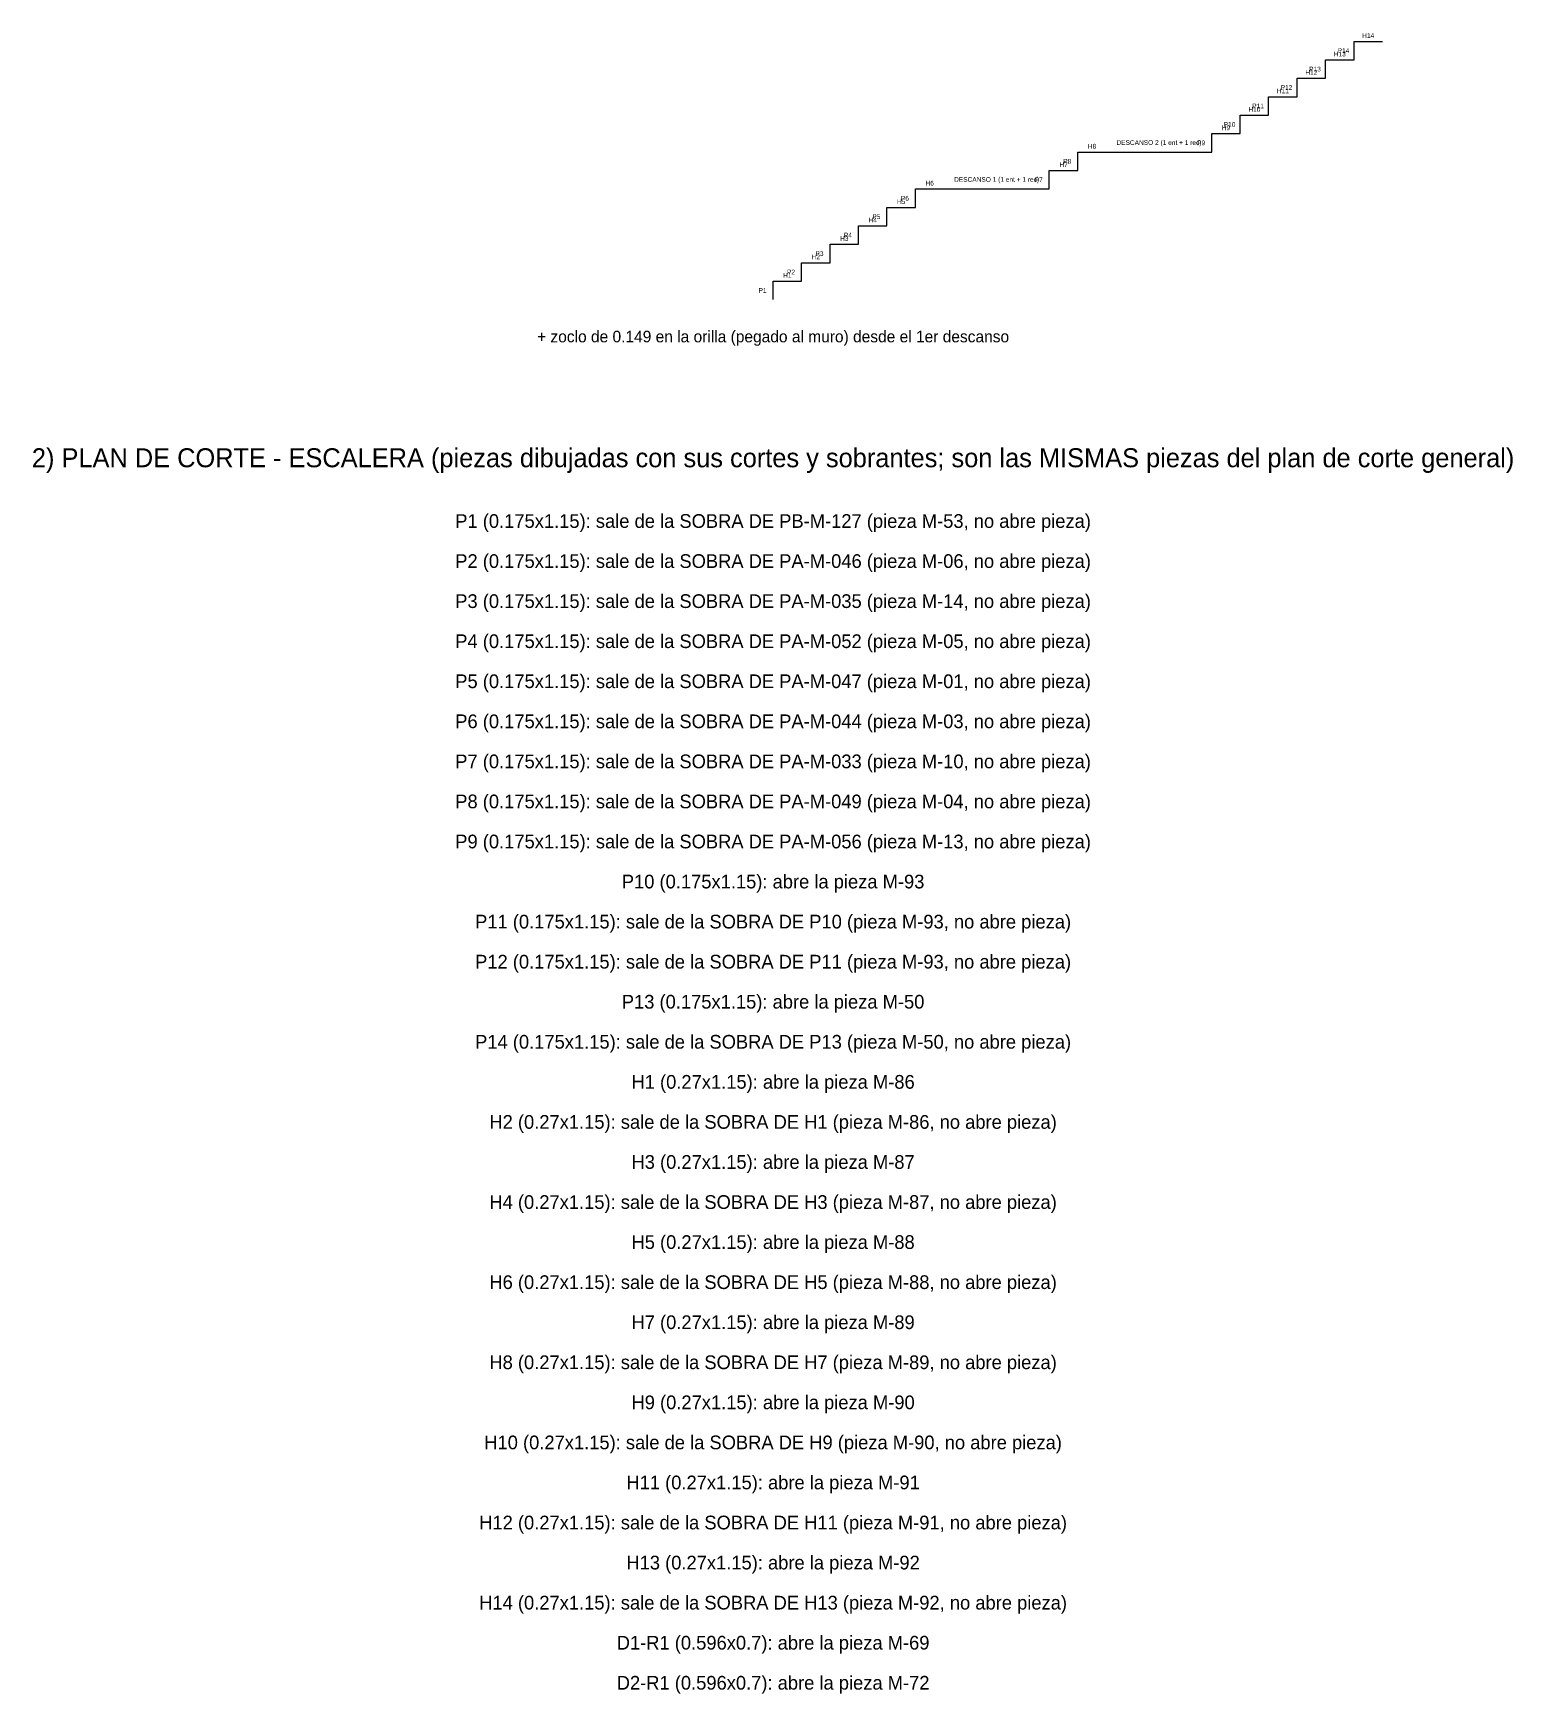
# Model space of a CAD drawing. Header units: metres. Extents: x 261.3 to 349, y -132.1 to -56.9.
# Drawn here: x 329.09 to 343.12, y -74.68 to -58.92 of the extents above; entities that cross this region are included whole.
import ezdxf
from ezdxf.enums import TextEntityAlignment as Align

# ---------------------------------------------------------------- set-up
doc = ezdxf.new("R2010")
doc.units = ezdxf.units.M
doc.layers.add('ESCALERA-REGADERA-ZOCLO', color=6, linetype='Continuous')
doc.layers.add('ESCALERA-REGADERA-ZOCLO-TEXTO', color=7, linetype='Continuous')

msp = doc.modelspace()

# ---------------------------------------------------------------- texts
at = {"layer": 'ESCALERA-REGADERA-ZOCLO-TEXTO'}
for s, height, p in [('P14', 0.045, (341.518, -59.09)), ('H14', 0.045, (341.753, -58.947)), ('H13', 0.045, (341.483, -59.122)), ('H12', 0.045, (341.213, -59.297)), ('P13', 0.045, (341.248, -59.265)), ('H11', 0.045, (340.943, -59.472)), ('P12', 0.045, (340.978, -59.44)), ('H10', 0.045, (340.673, -59.647)), ('P11', 0.045, (340.708, -59.615)), ('H9', 0.045, (340.403, -59.822)), ('P10', 0.045, (340.438, -59.79)), ('H8', 0.045, (339.133, -59.997)), ('DESCANSO 2 (1 ent + 1 rec)', 0.045, (339.768, -59.962)), ('P9', 0.045, (340.168, -59.965)), ('H7', 0.045, (338.863, -60.172)), ('P8', 0.045, (338.898, -60.14)), ('H6', 0.045, (337.593, -60.347)), ('DESCANSO 1 (1 ent + 1 rec)', 0.045, (338.228, -60.312)), ('P7', 0.045, (338.628, -60.315)), ('P6', 0.045, (337.358, -60.49)), ('P5', 0.045, (337.088, -60.665)), ('H5', 0.045, (337.323, -60.522)), ('H4', 0.045, (337.053, -60.697)), ('H3', 0.045, (336.783, -60.872)), ('P4', 0.045, (336.818, -60.84)), ('H2', 0.045, (336.513, -61.047)), ('P3', 0.045, (336.548, -61.015)), ('H1', 0.045, (336.243, -61.222)), ('P2', 0.045, (336.278, -61.19)), ('P1', 0.045, (336.008, -61.365)), ('+ zoclo de 0.149 en la orilla (pegado al muro) desde el 1er descanso', 0.11, (336.108, -61.802)), ('2) PLAN DE CORTE - ESCALERA (piezas dibujadas con sus cortes y sobrantes; son las MISMAS piezas del plan de corte general)', 0.18, (336.108, -62.952)), ('P1 (0.175x1.15): sale de la SOBRA DE PB-M-127 (pieza M-53, no abre pieza)', 0.13, (336.108, -63.552)), ('P2 (0.175x1.15): sale de la SOBRA DE PA-M-046 (pieza M-06, no abre pieza)', 0.13, (336.108, -63.932)), ('P3 (0.175x1.15): sale de la SOBRA DE PA-M-035 (pieza M-14, no abre pieza)', 0.13, (336.108, -64.312)), ('P4 (0.175x1.15): sale de la SOBRA DE PA-M-052 (pieza M-05, no abre pieza)', 0.13, (336.108, -64.692)), ('P5 (0.175x1.15): sale de la SOBRA DE PA-M-047 (pieza M-01, no abre pieza)', 0.13, (336.108, -65.072)), ('P6 (0.175x1.15): sale de la SOBRA DE PA-M-044 (pieza M-03, no abre pieza)', 0.13, (336.108, -65.452)), ('P7 (0.175x1.15): sale de la SOBRA DE PA-M-033 (pieza M-10, no abre pieza)', 0.13, (336.108, -65.832)), ('P8 (0.175x1.15): sale de la SOBRA DE PA-M-049 (pieza M-04, no abre pieza)', 0.13, (336.108, -66.212)), ('P9 (0.175x1.15): sale de la SOBRA DE PA-M-056 (pieza M-13, no abre pieza)', 0.13, (336.108, -66.592)), ('P10 (0.175x1.15): abre la pieza M-93', 0.13, (336.108, -66.972)), ('P11 (0.175x1.15): sale de la SOBRA DE P10 (pieza M-93, no abre pieza)', 0.13, (336.108, -67.352)), ('P12 (0.175x1.15): sale de la SOBRA DE P11 (pieza M-93, no abre pieza)', 0.13, (336.108, -67.732)), ('P13 (0.175x1.15): abre la pieza M-50', 0.13, (336.108, -68.112)), ('P14 (0.175x1.15): sale de la SOBRA DE P13 (pieza M-50, no abre pieza)', 0.13, (336.108, -68.492)), ('H1 (0.27x1.15): abre la pieza M-86', 0.13, (336.108, -68.872)), ('H2 (0.27x1.15): sale de la SOBRA DE H1 (pieza M-86, no abre pieza)', 0.13, (336.108, -69.252)), ('H3 (0.27x1.15): abre la pieza M-87', 0.13, (336.108, -69.632)), ('H4 (0.27x1.15): sale de la SOBRA DE H3 (pieza M-87, no abre pieza)', 0.13, (336.108, -70.012)), ('H5 (0.27x1.15): abre la pieza M-88', 0.13, (336.108, -70.392)), ('H6 (0.27x1.15): sale de la SOBRA DE H5 (pieza M-88, no abre pieza)', 0.13, (336.108, -70.772)), ('H7 (0.27x1.15): abre la pieza M-89', 0.13, (336.108, -71.152)), ('H8 (0.27x1.15): sale de la SOBRA DE H7 (pieza M-89, no abre pieza)', 0.13, (336.108, -71.532)), ('H9 (0.27x1.15): abre la pieza M-90', 0.13, (336.108, -71.912)), ('H10 (0.27x1.15): sale de la SOBRA DE H9 (pieza M-90, no abre pieza)', 0.13, (336.108, -72.292)), ('H11 (0.27x1.15): abre la pieza M-91', 0.13, (336.108, -72.672)), ('H12 (0.27x1.15): sale de la SOBRA DE H11 (pieza M-91, no abre pieza)', 0.13, (336.108, -73.052)), ('H13 (0.27x1.15): abre la pieza M-92', 0.13, (336.108, -73.432)), ('H14 (0.27x1.15): sale de la SOBRA DE H13 (pieza M-92, no abre pieza)', 0.13, (336.108, -73.812)), ('D1-R1 (0.596x0.7): abre la pieza M-69', 0.13, (336.108, -74.192)), ('D2-R1 (0.596x0.7): abre la pieza M-72', 0.13, (336.108, -74.572))]:
    msp.add_text(s, height=height, dxfattribs=at).set_placement(p, align=Align.MIDDLE_CENTER)

# ---------------------------------------------------------------- linework, layer by layer
at = {"layer": 'ESCALERA-REGADERA-ZOCLO'}
for p, q in [((341.618, -59.177), (341.618, -59.002)), ((341.618, -59.002), (341.888, -59.002)), ((341.348, -59.352), (341.348, -59.177)), ((341.348, -59.177), (341.618, -59.177)), ((341.078, -59.527), (341.078, -59.352)), ((341.078, -59.352), (341.348, -59.352)), ((340.808, -59.702), (340.808, -59.527)), ((340.808, -59.527), (341.078, -59.527)), ((340.538, -59.877), (340.538, -59.702)), ((340.538, -59.702), (340.808, -59.702)), ((340.268, -60.052), (340.268, -59.877)), ((340.268, -59.877), (340.538, -59.877)), ((338.998, -60.227), (338.998, -60.052)), ((338.998, -60.052), (339.268, -60.052)), ((339.268, -60.052), (340.268, -60.052)), ((338.728, -60.402), (338.728, -60.227)), ((338.728, -60.227), (338.998, -60.227)), ((337.458, -60.577), (337.458, -60.402)), ((337.458, -60.402), (337.728, -60.402)), ((337.728, -60.402), (338.728, -60.402)), ((337.188, -60.752), (337.188, -60.577)), ((337.188, -60.577), (337.458, -60.577)), ((336.918, -60.927), (336.918, -60.752)), ((336.918, -60.752), (337.188, -60.752)), ((336.648, -61.102), (336.648, -60.927)), ((336.648, -60.927), (336.918, -60.927)), ((336.378, -61.277), (336.378, -61.102)), ((336.378, -61.102), (336.648, -61.102)), ((336.108, -61.452), (336.108, -61.277)), ((336.108, -61.277), (336.378, -61.277))]:
    msp.add_line(p, q, dxfattribs=at)

msp.set_redraw_order([(e.dxf.handle, doc.entitydb.next_handle()) for e in msp.query("TEXT MTEXT ATTDEF DIMENSION ARC_DIMENSION")])  # texts and dimensions are drawn at this point

doc.saveas('drawing.dxf')
